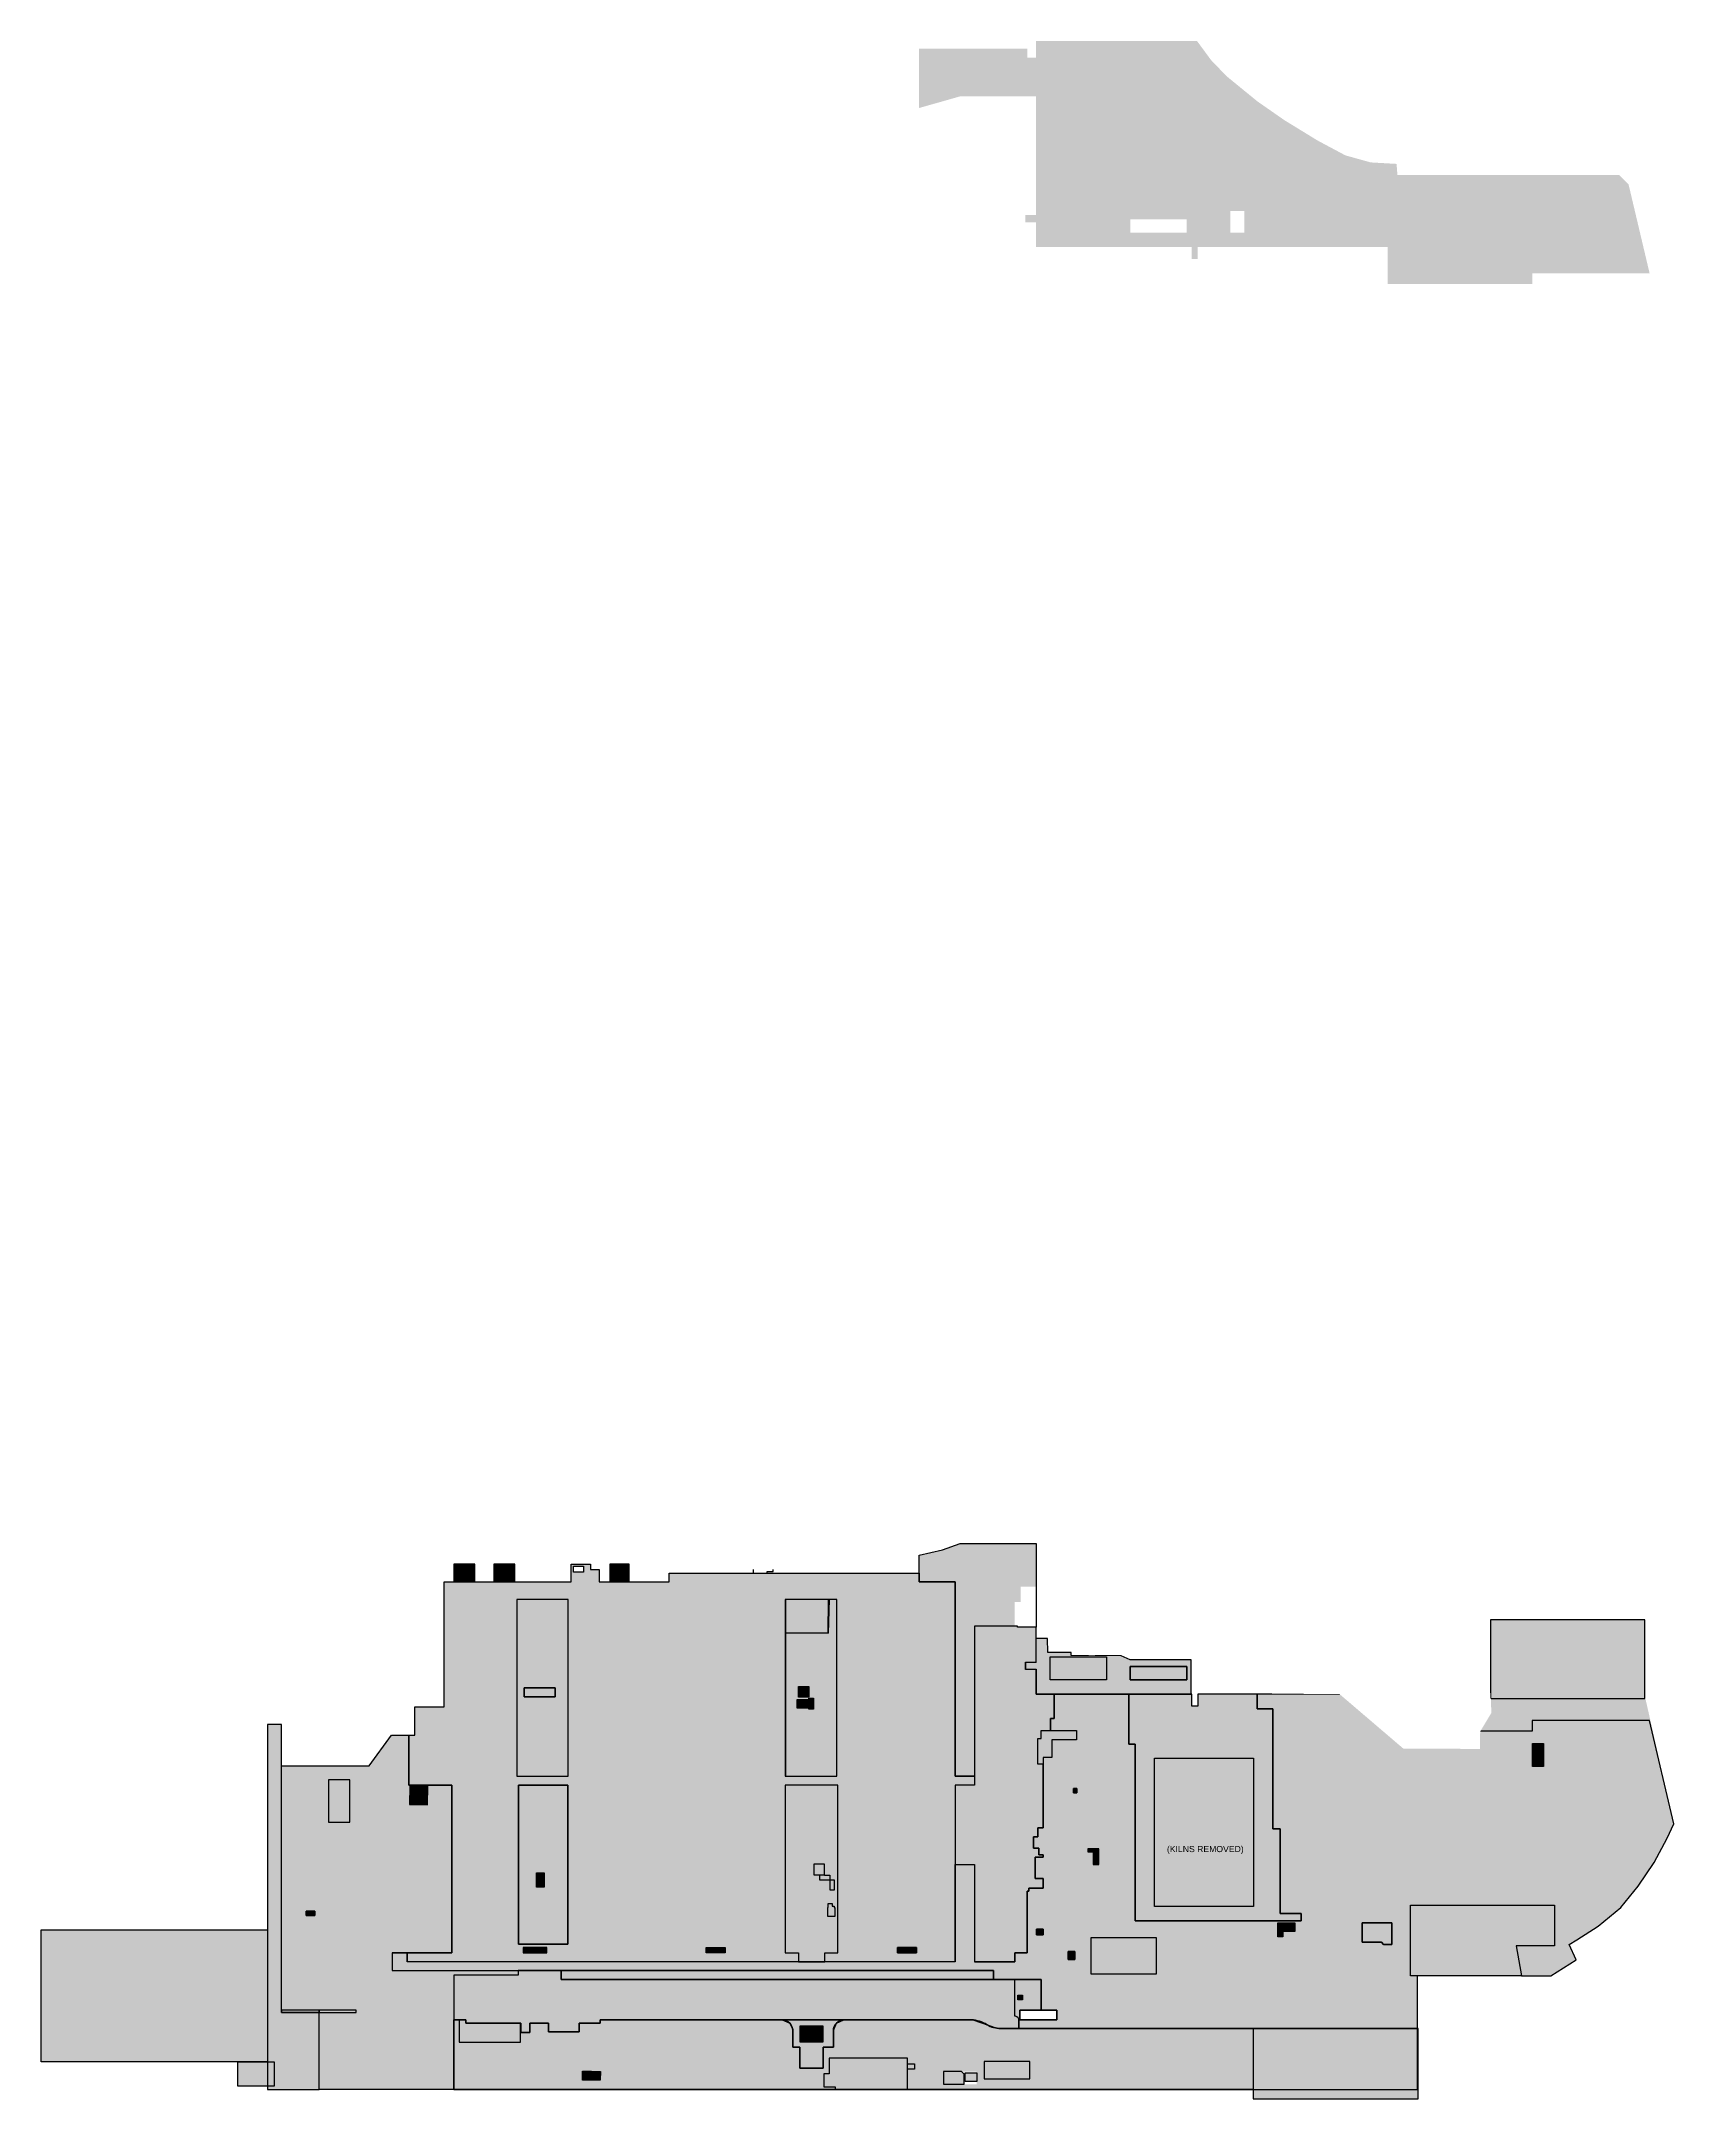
# Model space of a CAD drawing. Extents: x -5084 to 60888, y -31026 to 90549.
# Drawn here: x 4770 to 60888, y 20664 to 90549 of the extents above; entities that cross this region are included whole.
import ezdxf

# ---------------------------------------------------------------- set-up
doc = ezdxf.new("R2010")
doc.units = 0
doc.header["$MEASUREMENT"] = 0
doc.layers.get('0').update_dxf_attribs({"linetype": 'CONTINUOUS'})
for name, color, linetype in [('ALUMINUM SERVICES', 1, 'CONTINUOUS'), ('ANODE', 6, 'CONTINUOUS'), ('CATHODE', 153, 'CONTINUOUS'), ('facilities maint', 51, 'CONTINUOUS'), ('MAINT', 131, 'CONTINUOUS'), ('POTROOM', 31, 'CONTINUOUS'), ('safety', 3, 'CONTINUOUS'), ('store room', 108, 'CONTINUOUS')]:
    doc.layers.add(name, color=color, linetype=linetype)
doc.styles.add('arial', font='arial.ttf')

msp = doc.modelspace()

# ---------------------------------------------------------------- texts
at = {"style": 'arial'}
msp.add_text('(KILNS REMOVED)', height=210, dxfattribs=at).set_placement((43019, 29044))

# ---------------------------------------------------------------- hatches: boundary and pattern name
at = {"layer": 'ALUMINUM SERVICES'}
h = msp.add_hatch(color=256, dxfattribs=at)
h.paths.add_polyline_path([(21177, 34621), (22239, 34621), (22239, 34321), (21177, 34321)], flags=16)
h.paths.add_polyline_path([(20931, 31621), (22674, 31621), (22674, 37621), (20931, 37621)])
for points in [[(30060, 31621), (31809, 31621), (31809, 37621), (31539, 37621), (31513, 36480), (30060, 36491)], [(31839, 31321), (30051, 31321), (30051, 25621), (30498, 25621), (30498, 25321), (31392, 25321), (31392, 25621), (31839, 25621)], [(37131, 25021), (22443, 25021), (22443, 24721), (37131, 24721)]]:
    msp.add_hatch(color=256, dxfattribs=at).paths.add_polyline_path(points)
at = {"layer": 'ANODE'}
h = msp.add_hatch(color=256, dxfattribs=at)
h.paths.add_polyline_path([(41940, 32714), (41725, 32714), (41725, 34412), (39187, 34412), (39187, 33584), (39067, 33584), (39067, 33174), (39949, 33174), (39949, 33174), (39949, 32862), (39109, 32862), (39109, 32262), (38811, 32262), (38811, 29864), (38631, 29864), (38628, 29568), (38483, 29567), (38483, 29175), (38667, 29175), (38667, 28947), (38811, 28947), (38811, 28873), (38547, 28873), (38547, 28153), (38811, 28153), (38811, 27817), (38331, 27817), (38331, 27721), (38271, 27721), (38271, 25621), (37851, 25621), (37851, 25321), (36483, 25321), (36483, 28621), (35823, 28621), (35823, 25321), (17208, 25321), (17208, 25621), (16695, 25621), (16695, 25021), (37131, 25021), (37131, 24721), (38751, 24721), (38751, 23671), (39279, 23671), (39279, 23347), (37988, 23347), (37988, 23053), (51531, 23053), (51531, 24840), (51291, 24840), (51291, 27240), (56190, 27240), (56190, 25865), (54888, 25865), (55069, 24840), (56060, 24840), (56928, 25383), (56691, 25911), (56948, 26069), (57670, 26534), (58438, 27159), (59025, 27885), (59573, 28692), (60016, 29518), (60240, 30009), (59276, 34261), (55430, 34249), (55430, 34255), (50523, 34255), (50523, 34412), (46080, 34412), (46082, 33914), (46623, 33914), (46623, 29834), (46872, 29834), (46872, 26954), (47583, 26954), (47583, 26714), (41940, 26714)])
h.paths.add_polyline_path([(39954, 31059), (39846, 31059), (39846, 31203), (39954, 31203)], flags=16)
h.paths.add_polyline_path([(40701, 29159), (40701, 28623), (40509, 28623), (40509, 29055), (40333, 29055), (40333, 29159)], flags=16)
h.paths.add_polyline_path([(42651, 26146), (42651, 24897), (40440, 24896), (40440, 26146)], flags=16)
h.paths.add_polyline_path([(38811, 26425), (38811, 26233), (38583, 26233), (38583, 26425)], flags=16)
h.paths.add_polyline_path([(39891, 25669), (39891, 25397), (39667, 25397), (39667, 25669)], flags=16)
h.paths.add_polyline_path([(46783, 26647), (47361, 26647), (47361, 26351), (46953, 26351), (46953, 26169), (46783, 26169)], flags=16)
h.paths.add_polyline_path([(49647, 26647), (50661, 26648), (50661, 25912), (50382, 25912), (50313, 25981), (49647, 25981)], flags=16)
h.paths.add_polyline_path([(55443, 31951), (55443, 32735), (55811, 32735), (55811, 31951)], flags=16)
for points in [[(45960, 32234), (42600, 32234), (42600, 27194), (45960, 27194)], [(21953, 25801), (21150, 25801), (21150, 25621), (21953, 25621)], [(28011, 25801), (27363, 25801), (27363, 25621), (28011, 25621)], [(34515, 25801), (33867, 25801), (33867, 25621), (34515, 25621)]]:
    msp.add_hatch(color=256, dxfattribs=at).paths.add_polyline_path(points)
h = msp.add_hatch(dxfattribs=at)
h.set_pattern_fill('ANSI31', color=256)
h.paths.add_polyline_path([(38751, 23671), (38751, 24721), (37851, 24721), (37851, 23473), (37871, 23473), (37920, 23455), (37962, 23421), (37988, 23372), (37990, 23347), (38019, 23347), (38019, 23671)])
h.paths.add_polyline_path([(38111, 24031), (37948, 24031), (37948, 24190), (38111, 24190)], flags=16)
at = {"layer": 'CATHODE'}
msp.add_hatch(color=256, dxfattribs=at).paths.add_polyline_path([(38811, 32032), (38629, 32032), (38629, 32904), (38749, 32904), (38749, 33174), (39067, 33174), (39067, 33584), (39187, 33584), (39187, 34412), (38571, 34412), (38571, 35251), (38211, 35251), (38211, 35491), (38571, 35491), (38571, 36679), (37941, 36679), (37941, 36721), (36483, 36721), (36483, 36721), (36483, 31321), (35823, 31321), (35823, 28621), (36483, 28621), (36483, 25321), (37851, 25321), (37851, 25621), (38271, 25621), (38271, 27721), (38331, 27721), (38331, 27817), (38811, 27817), (38811, 28153), (38547, 28153), (38547, 28873), (38811, 28873), (38811, 28947), (38667, 28947), (38667, 29175), (38483, 29175), (38483, 29567), (38628, 29568), (38631, 29864), (38811, 29864)])
at = {"layer": 'facilities maint'}
h = msp.add_hatch(color=256, dxfattribs=at)
h.dxf.hatch_style = 1
h.paths.add_polyline_path([(44046, 90549), (38571, 90549), (38571, 89990), (38281, 89990), (38281, 90296), (34597, 90296), (34597, 88278), (36000, 88676), (38571, 88676), (38571, 84640), (38211, 84640), (38211, 84400), (38571, 84400), (38571, 83561), (43863, 83561), (43863, 83153), (44065, 83153), (44067, 83561), (50523, 83561), (50523, 82300), (55430, 82300), (55430, 82661), (59419, 82661), (58705, 85679), (58384, 86005), (50850, 86005), (50821, 86381), (49941, 86431), (49083, 86670), (48135, 87176), (47005, 87869), (46093, 88504), (45047, 89358), (44516, 89910)])
h.paths.add_polyline_path([(45171, 84786), (45171, 84040), (45651, 84040), (45651, 84786)], flags=16)
h.paths.add_polyline_path([(43695, 84498), (41775, 84498), (41775, 84040), (43695, 84040)], flags=16)
h = msp.add_hatch(color=256, dxfattribs=at)
h.dxf.hatch_style = 1
h.paths.add_polyline_path([(12939, 33379), (12459, 33379), (12459, 20977), (14220, 20977), (14220, 23593), (12939, 23593)])
h = msp.add_hatch(color=256, dxfattribs=at)
h.dxf.hatch_style = 1
h.paths.add_polyline_path([(12459, 21919), (4770, 21919), (4770, 26400), (12459, 26400)])
h = msp.add_hatch(color=256, dxfattribs=at)
h.dxf.hatch_style = 1
h.paths.add_polyline_path([(38354, 21929), (38354, 21346), (36811, 21346), (36811, 21929)], flags=16)
h.paths.add_polyline_path([(36560, 21592), (36560, 21162), (35427, 21162), (35427, 21592)], flags=16)
h.paths.add_polyline_path([(34448, 21859), (34448, 21667), (34208, 21667), (34208, 21859)], flags=16)
h.paths.add_polyline_path([(23768, 21602), (23768, 21299), (23162, 21299), (23162, 21602)], flags=16)
h.paths.add_polyline_path([(31752, 20977), (31752, 21079), (31358, 21079), (31358, 21517), (31546, 21517), (31546, 22048), (34207, 22048), (34207, 20977), (45945, 20977), (45945, 23048), (37611, 23053), (37235, 23067), (36427, 23343), (32047, 23345), (31792, 23240), (31687, 22985), (31687, 22416), (31335, 22416), (31335, 21704), (30552, 21704), (30552, 22416), (30307, 22416), (30306, 23016), (30202, 23240), (29947, 23345), (23763, 23353), (23763, 23233), (23051, 23233), (23048, 22937), (22004, 22945), (22007, 23233), (21375, 23233), (21375, 22921), (21063, 22921), (21063, 22586), (18974, 22586), (18974, 23353), (18795, 23353), (18795, 20977)])
h = msp.add_hatch(color=256, dxfattribs=at)
h.dxf.hatch_style = 1
h.paths.add_polyline_path([(31687, 22989), (31714, 23126), (31787, 23238), (31904, 23317), (32046, 23345), (29950, 23347), (30136, 23285), (30275, 23126), (30299, 22982), (30304, 22417), (30554, 22419), (30552, 21705), (31333, 21703), (31335, 22416), (31685, 22415)])
h.paths.add_polyline_path([(31335, 22597), (30543, 22597), (30543, 23137), (31335, 23137)], flags=16)
at = {"layer": 'MAINT'}
h = msp.add_hatch(color=256, dxfattribs=at)
h.paths.add_polyline_path([(38571, 37495), (38571, 37495), (38571, 36679)])
h.paths.add_polyline_path([(38046, 37543), (38046, 38055), (38571, 38055), (38571, 39526), (36000, 39526), (35395, 39314), (34597, 39129), (34597, 38221), (35823, 38221), (35823, 31621), (36483, 31621), (36483, 36721), (37851, 36721), (37851, 37495), (37851, 37495), (37851, 37543)])
for points in [[(18795, 38821), (18795, 38221), (19503, 38221), (19503, 38821)], [(20151, 38821), (20151, 38221), (20859, 38221), (20859, 38821)], [(24747, 38221), (24747, 38821), (24087, 38821), (24087, 38221)], [(40971, 34892), (39051, 34892), (39051, 35671), (40971, 35671)], [(43695, 35349), (41775, 35349), (41775, 34891), (43695, 34891)], [(39949, 33174), (38749, 33174), (38749, 32904), (38629, 32904), (38629, 32032), (38811, 32032), (38811, 32262), (39109, 32262), (39109, 32862), (39949, 32862)], [(55443, 32735), (55811, 32735), (55811, 31951), (55443, 31951)], [(15256, 31501), (14536, 31501), (14536, 30061), (15256, 30061)], [(39846, 31203), (39954, 31203), (39954, 31059), (39846, 31059)], [(40333, 29159), (40333, 29055), (40509, 29055), (40509, 28623), (40701, 28623), (40701, 29159)], [(14066, 27035), (13776, 27035), (13774, 26891), (14065, 26891)], [(46783, 26647), (47361, 26647), (47361, 26351), (46953, 26351), (46953, 26169), (46783, 26169)], [(50661, 26648), (50661, 25912), (50382, 25912), (50313, 25981), (49647, 25981), (49647, 26647)], [(51291, 27240), (56190, 27240), (56190, 25865), (54888, 25865), (55069, 24840), (51291, 24840)], [(38811, 26425), (38583, 26425), (38583, 26233), (38811, 26233)], [(40440, 26146), (42651, 26146), (42651, 24897), (40440, 24896)], [(39667, 25669), (39891, 25669), (39891, 25397), (39667, 25397)]]:
    msp.add_hatch(color=256, dxfattribs=at).paths.add_polyline_path(points)
h = msp.add_hatch(color=256, dxfattribs=at)
h.paths.add_polyline_path([(22852, 38752), (23199, 38752), (23199, 38548), (22852, 38548)])
h.paths.add_polyline_path([(22852, 38752), (23199, 38752), (23199, 38548), (22852, 38548)], flags=16)
h = msp.add_hatch(color=256, dxfattribs=at)
h.dxf.hatch_style = 1
h.paths.add_polyline_path([(30060, 36491), (31513, 36480), (31518, 37621), (30060, 37621)])
h = msp.add_hatch(color=256, dxfattribs=at)
h.dxf.hatch_style = 1
h.paths.add_polyline_path([(21177, 34621), (21177, 34321), (22239, 34321), (22239, 34621)])
h = msp.add_hatch(color=256, dxfattribs=at)
h.dxf.hatch_style = 1
h.paths.add_polyline_path([(30462, 34225), (30858, 34225), (30858, 34267), (31010, 34267), (31010, 33895), (30858, 33895), (30858, 33937), (30462, 33937)])
h.paths.add_polyline_path([(30496, 34670), (30858, 34670), (30858, 34308), (30496, 34308)])
h = msp.add_hatch(color=256, dxfattribs=at)
h.paths.add_polyline_path([(46623, 33914), (46082, 33914), (46080, 34412), (44067, 34412), (44065, 34004), (43863, 34004), (43863, 34412), (41725, 34412), (41725, 32714), (41940, 32714), (41940, 26714), (47583, 26714), (47583, 26954), (46872, 26954), (46872, 29834), (46623, 29834)])
h.paths.add_polyline_path([(45960, 32234), (45960, 27194), (42600, 27194), (42600, 32234)], flags=16)
h = msp.add_hatch(color=256, dxfattribs=at)
h.dxf.hatch_style = 1
h.paths.add_polyline_path([(17292, 31297), (17287, 30661), (17899, 30655), (17904, 31291)])
h = msp.add_hatch(color=256, dxfattribs=at)
h.paths.add_polyline_path([(21599, 27855), (21599, 28335), (21863, 28335), (21863, 27855)], flags=16)
h.paths.add_polyline_path([(20983, 31320), (20983, 25920), (22668, 25920), (22668, 31320)])
h = msp.add_hatch(color=256, dxfattribs=at)
h.dxf.hatch_style = 1
h.paths.add_polyline_path([(31381, 28635), (31020, 28635), (31020, 28273), (31381, 28273)])
h.paths.add_polyline_path([(31568, 28086), (31232, 28086), (31232, 28273), (31381, 28273), (31381, 28266), (31568, 28266)])
h.paths.add_polyline_path([(31568, 28086), (31568, 27764), (31722, 27764), (31722, 28086)])
h.paths.add_polyline_path([(31738, 26860), (31496, 26860), (31496, 27166), (31511, 27166), (31511, 27298), (31651, 27298), (31651, 27208), (31719, 27208), (31719, 27166), (31738, 27166)])
h = msp.add_hatch(color=256, dxfattribs=at)
h.dxf.hatch_style = 1
edge = h.paths.add_edge_path()
edge.add_line((37988, 23347), (37988, 23372))
edge.add_line((37988, 23372), (37962, 23421))
edge.add_line((37962, 23421), (37920, 23455))
edge.add_line((37920, 23455), (37871, 23473))
edge.add_line((37871, 23473), (37851, 23473))
edge.add_line((37851, 23473), (37851, 24721))
edge.add_line((37851, 24721), (22443, 24721))
edge.add_line((22443, 24721), (22443, 25021))
edge.add_line((22443, 25021), (20972, 25021))
edge.add_line((20972, 25021), (20972, 24866))
edge.add_line((20972, 24866), (18796, 24866))
edge.add_line((18796, 24866), (18795, 23353))
edge.add_line((18795, 23353), (19200, 23353))
edge.add_line((19200, 23353), (19200, 23233))
edge.add_line((19200, 23233), (21063, 23233))
edge.add_line((21063, 23233), (21063, 22921))
edge.add_line((21063, 22921), (21375, 22921))
edge.add_line((21375, 22921), (21375, 23233))
edge.add_line((21375, 23233), (22007, 23233))
edge.add_line((22007, 23233), (22004, 22945))
edge.add_line((22004, 22945), (23048, 22936))
edge.add_line((23048, 22936), (23051, 23233))
edge.add_line((23051, 23233), (23763, 23233))
edge.add_line((23763, 23233), (23763, 23353))
edge.add_line((23763, 23353), (36375, 23353))
edge.add_arc((36291, 22171), 1184, 58.64894, 85.95531, ccw=False)
edge.add_arc((37371, 23943), 890, 238.64894, 270)
edge.add_line((37371, 23053), (37988, 23053))
edge.add_line((37988, 23053), (37988, 23347))
edge.add_line((37988, 23347), (37988, 23347))
h = msp.add_hatch(color=256, dxfattribs=at)
h.dxf.hatch_style = 1
h.paths.add_polyline_path([(37948, 24190), (38111, 24190), (38111, 24031), (37948, 24031)])
h = msp.add_hatch(dxfattribs=at)
h.set_pattern_fill('ANSI31', color=256)
h.paths.add_polyline_path([(14216, 23673), (12940, 23673), (12940, 23592), (14216, 23592)])
h = msp.add_hatch(dxfattribs=at)
h.set_pattern_fill('ANSI31', color=256)
h.paths.add_polyline_path([(14216, 23672), (14216, 23593), (14220, 23593), (15469, 23593), (15469, 23672)])
h = msp.add_hatch(dxfattribs=at)
h.set_pattern_fill('ANSI31', color=256)
h.paths.add_polyline_path([(18975, 23353), (18975, 22589), (21060, 22589), (21060, 23232), (19197, 23232), (19197, 23351)])
h = msp.add_hatch(dxfattribs=at)
h.set_pattern_fill('ANSI31', color=256)
h.set_pattern_definition([(45, (-2599.50437, 4313.92584), (-0.08838834765, 0.08838834765), [])])
h.paths.add_polyline_path([(30543, 22597), (31335, 22597), (31335, 23137), (30543, 23137)])
h = msp.add_hatch(dxfattribs=at)
h.set_pattern_fill('ANSI31', color=256)
h.set_pattern_definition([(45, (0.01354, 8987.02444), (-0.08838834765, 0.08838834765), [])])
h.paths.add_polyline_path([(31546, 22044), (31546, 21513), (31358, 21513), (31358, 21075), (31752, 21075), (31752, 20977), (34207, 20977), (34207, 22044)])
h = msp.add_hatch(color=256, dxfattribs=at)
h.paths.add_polyline_path([(36811, 21929), (36811, 21346), (38362, 21346), (38362, 21929)])
h.paths.add_polyline_path([(36169, 21545), (36565, 21545), (36565, 21251), (36169, 21251)])
h.paths.add_polyline_path([(35427, 21592), (35427, 21160), (36135, 21160), (36135, 21508), (36039, 21592)])
h.paths.add_polyline_path([(34208, 21859), (34448, 21859), (34448, 21667), (34208, 21667)])
h = msp.add_hatch(color=256, dxfattribs=at)
h.paths.add_polyline_path([(23473, 21599), (23771, 21597), (23768, 21299), (23471, 21302)])
h.paths.add_polyline_path([(23162, 21602), (23460, 21599), (23457, 21302), (23160, 21304)])
at = {"layer": 'POTROOM'}
h = msp.add_hatch(color=256, dxfattribs=at)
h.paths.add_polyline_path([(35823, 38221), (34597, 38221), (34597, 38520), (26113, 38520), (26113, 38221), (23733, 38221), (23733, 38648), (23439, 38648), (23439, 38821), (22779, 38821), (22779, 38221), (18465, 38221), (18465, 33975), (17469, 33975), (17469, 33012), (17265, 33012), (17265, 31321), (18723, 31320), (18723, 25621), (17208, 25621), (17208, 25321), (30498, 25321), (30498, 25621), (30051, 25621), (30051, 31321), (31839, 31321), (31839, 25621), (31392, 25621), (31392, 25321), (35823, 25321), (35823, 31321), (36483, 31321), (36483, 31621), (35823, 31621)])
h.paths.add_polyline_path([(31809, 31621), (30051, 31621), (30051, 37621), (31809, 37621)], flags=16)
h.paths.add_polyline_path([(34515, 25801), (34515, 25621), (33867, 25621), (33867, 25801)], flags=16)
h.paths.add_polyline_path([(28011, 25801), (28011, 25621), (27363, 25621), (27363, 25801)], flags=16)
h.paths.add_polyline_path([(22674, 31621), (20931, 31621), (20931, 37621), (22674, 37621)], flags=16)
h.paths.add_polyline_path([(23199, 38548), (22852, 38548), (22852, 38752), (23199, 38752)], flags=16)
h.paths.add_polyline_path([(22668, 31320), (22668, 25920), (20983, 25920), (20983, 31320)], flags=16)
h.paths.add_polyline_path([(21863, 28335), (21863, 27855), (21599, 27855), (21599, 28335)], flags=0)
h.paths.add_polyline_path([(21953, 25801), (21953, 25621), (21150, 25621), (21150, 25801)], flags=16)
msp.add_hatch(color=256, dxfattribs=at).paths.add_polyline_path([(21599, 27855), (21599, 28335), (21863, 28335), (21863, 27855)])
at = {"layer": 'safety'}
h = msp.add_hatch(color=3, dxfattribs=at)
h.dxf.hatch_style = 1
h.paths.add_polyline_path([(45945, 20664), (51550, 20664), (51550, 23048), (45945, 23048)])
h = msp.add_hatch(dxfattribs=at)
h.set_pattern_fill('ANSI31', color=256)
h.paths.add_polyline_path([(11451, 21919), (12686, 21919), (12686, 21098), (11451, 21098)])
at = {"layer": 'store room'}
h = msp.add_hatch(color=256, dxfattribs=at)
h.dxf.hatch_style = 1
h.paths.add_polyline_path([(54012, 34261), (59257, 34261), (59257, 36938), (54012, 36938)])

# ---------------------------------------------------------------- linework, layer by layer
msp.add_lwpolyline([(36483, 36721), (36483, 31621), (35823, 31621), (35823, 38221), (34597, 38221), (34597, 39129), (35395, 39314), (36000, 39526), (38571, 39526), (38571, 36679), (37941, 36679), (37941, 36721), (36483, 36721)])
for points in [[(30543, 22597), (31335, 22597), (31335, 23137), (30543, 23137)], [(38019, 23671), (39279, 23671), (39279, 23347), (38019, 23347)]]:
    msp.add_lwpolyline(points, close=True)
at = {"layer": 'ALUMINUM SERVICES'}
for points in [[(20931, 31621), (22674, 31621), (22674, 37621), (20931, 37621)], [(30060, 31621), (31809, 31621), (31809, 37621), (31539, 37621), (31513, 36480), (30060, 36491)], [(21177, 34621), (22239, 34621), (22239, 34321), (21177, 34321)], [(14536, 31501), (14536, 30061), (15256, 30061), (15256, 31501)], [(17292, 31297), (17287, 30661), (17899, 30655), (17904, 31291)], [(31839, 25621), (31839, 31321), (30051, 31321), (30051, 25621), (30498, 25621), (30498, 25321), (31392, 25321), (31392, 25621)], [(13774, 26891), (14065, 26891), (14066, 27035), (13776, 27035)]]:
    msp.add_lwpolyline(points, close=True, dxfattribs=at)
for points in [[(14220, 23593), (12939, 23593), (12939, 31971), (15910, 31971), (16671, 33012), (17265, 33012), (17265, 31321), (18723, 31320), (18723, 25621), (16695, 25621), (16695, 25021), (20972, 25021), (20972, 24866), (18795, 24866), (18795, 20977), (15100, 20977), (15097, 20977), (15063, 20977), (15063, 20977), (14220, 20977), (14220, 23593)], [(22443, 25021), (22443, 24721), (37131, 24721), (37131, 25021), (22443, 25021)]]:
    msp.add_lwpolyline(points, dxfattribs=at)
msp.add_lwpolyline([(29947, 23345, -0.414211), (30307, 22985), (30307, 22416), (30552, 22416), (30552, 21704), (31335, 21704), (31335, 22416), (31687, 22416), (31687, 22985, -0.414214), (32047, 23345)], format="xyb", close=True, dxfattribs=at)
at = {"layer": 'ANODE'}
for points in [[(16695, 25621), (16695, 25021), (37131, 25021), (37131, 24721), (38751, 24721), (38751, 23671), (39279, 23671), (39279, 23347), (37988, 23347), (37988, 23053), (51531, 23053), (51531, 24840), (51291, 24840), (51291, 27240), (56190, 27240), (56190, 25865), (54888, 25865), (55069, 24840), (56060, 24840), (56928, 25383), (56691, 25911), (56948, 26069), (57670, 26534), (58438, 27159), (59025, 27885), (59573, 28692), (60016, 29518), (60240, 30009), (59419, 33512), (55430, 33512), (55430, 33151), (50523, 33151), (50523, 34412), (46080, 34412), (46082, 33914), (46623, 33914), (46623, 29834), (46872, 29834), (46872, 26954), (47583, 26954), (47583, 26714), (41940, 26714), (41940, 32714), (41725, 32714), (41725, 34412), (39187, 34412), (39187, 33584), (39067, 33584), (39067, 33174), (39949, 33174), (39949, 33174), (39949, 32862), (39109, 32862), (39109, 32262), (38811, 32262), (38811, 29864), (38631, 29864), (38628, 29568), (38483, 29567), (38483, 29175), (38667, 29175), (38667, 28947), (38811, 28947), (38811, 28873), (38547, 28873), (38547, 28153), (38811, 28153), (38811, 27817), (38331, 27817), (38331, 27721), (38271, 27721), (38271, 25621), (37851, 25621), (37851, 25321), (36483, 25321)], [(35823, 25321), (35823, 28621), (36483, 28621), (36483, 25321)], [(16695, 25621), (17208, 25621), (17208, 25321)], [(35823, 25321), (17208, 25321)]]:
    msp.add_lwpolyline(points, dxfattribs=at)
for points in [[(42600, 32234), (45960, 32234), (45960, 27194), (42600, 27194)], [(55443, 32735), (55811, 32735), (55811, 31951), (55443, 31951)], [(39846, 31203), (39846, 31059), (39954, 31059), (39954, 31203)], [(40333, 29159), (40333, 29055), (40509, 29055), (40509, 28623), (40701, 28623), (40701, 29159)], [(46783, 26647), (47361, 26647), (47361, 26351), (46953, 26351), (46953, 26169), (46783, 26169)], [(49647, 26647), (49647, 25981), (50313, 25981), (50382, 25912), (50661, 25912), (50661, 26648)], [(38583, 26425), (38811, 26425), (38811, 26233), (38583, 26233)], [(40440, 26146), (42651, 26146), (42651, 24897), (40440, 24896)], [(21150, 25801), (21150, 25621), (21953, 25621), (21953, 25801)], [(27363, 25801), (28011, 25801), (28011, 25621), (27363, 25621)], [(33867, 25801), (33867, 25621), (34515, 25621), (34515, 25801)], [(39891, 25669), (39667, 25669), (39667, 25397), (39891, 25397)], [(38019, 23671), (38019, 23347), (37990, 23347), (37988, 23372), (37962, 23421), (37920, 23455), (37871, 23473), (37851, 23473), (37851, 24721), (38751, 24721), (38751, 23671)]]:
    msp.add_lwpolyline(points, close=True, dxfattribs=at)
at = {"layer": 'CATHODE'}
msp.add_lwpolyline([(36483, 28621), (36483, 25321), (37851, 25321), (37851, 25621), (38271, 25621), (38271, 27721), (38331, 27721), (38331, 27817), (38811, 27817), (38811, 28153), (38547, 28153), (38547, 28873), (38811, 28873), (38811, 28947), (38667, 28947), (38667, 29175), (38483, 29175), (38483, 29567), (38628, 29568), (38631, 29864), (38811, 29864), (38811, 32032), (38629, 32032), (38629, 32904), (38749, 32904), (38749, 33174), (39067, 33174), (39067, 33584), (39187, 33584), (39187, 34412), (38571, 34412), (38571, 35251), (38211, 35251), (38211, 35491), (38571, 35491), (38571, 36679), (37941, 36679), (37941, 36721), (36483, 36721), (36483, 36721), (36483, 31321), (35823, 31321), (35823, 28621)], close=True, dxfattribs=at)
at = {"layer": 'facilities maint'}
for points in [[(43695, 35349), (41775, 35349), (41775, 34891), (43695, 34891)], [(45171, 35637), (45171, 34891), (45651, 34891), (45651, 35637)], [(12939, 33379), (12459, 33379), (12459, 20977), (14220, 20977), (14220, 23593), (12939, 23593)], [(18795, 23353), (19200, 23353), (19200, 23233), (21063, 23233), (21063, 22921), (21375, 22921), (21375, 23233), (22007, 23233), (22004, 22945), (23048, 22936), (23051, 23233), (23763, 23233), (23763, 23353), (29947, 23345), (30202, 23240), (30306, 23016), (30307, 22416), (30552, 22416), (30552, 21704), (31335, 21704), (31335, 22416), (31687, 22416), (31687, 22985), (31792, 23240), (32047, 23345), (36427, 23343), (37235, 23067), (37611, 23053), (45945, 23048), (45945, 20977), (18795, 20977)], [(38019, 23671), (38019, 23347), (39279, 23347), (39279, 23671)]]:
    msp.add_lwpolyline(points, close=True, dxfattribs=at)
at = {"layer": 'facilities maint', "color": 7}
msp.add_lwpolyline([(12459, 21919), (4770, 21919), (4770, 26400), (12459, 26400)], close=True, dxfattribs=at)
at = {"layer": 'facilities maint'}
msp.add_lwpolyline([(51531, 23053), (37371, 23053, -0.137655), (36908, 23183, 0.119714), (36375, 23353), (32047, 23345, 0.413164), (31687, 22985), (31687, 22416), (31335, 22416), (31335, 21704), (30552, 21704), (30552, 22416), (30307, 22416), (30307, 22985, 0.414211), (29947, 23345), (23763, 23353), (23763, 23233), (23051, 23233), (23048, 22936), (22004, 22945), (22007, 23233), (21375, 23233), (21375, 22921), (21063, 22921), (21063, 23233), (19200, 23233), (19200, 23353), (18795, 23353), (18795, 20977), (51531, 20977)], format="xyb", close=True, dxfattribs=at)
at = {"layer": 'MAINT'}
for p, q in [((34207, 22044), (31546, 22044)), ((31546, 22044), (31546, 21513)), ((34207, 20977), (34207, 22044)), ((31546, 21513), (31358, 21513)), ((31358, 21513), (31358, 21075)), ((31358, 21075), (31752, 21075)), ((31752, 21075), (31752, 20977)), ((31752, 20977), (34207, 20977))]:
    msp.add_line(p, q, dxfattribs=at)
for points in [[(18795, 38821), (18795, 38221), (19503, 38221), (19503, 38821)], [(20151, 38821), (20151, 38221), (20859, 38221), (20859, 38821)], [(22852, 38752), (23199, 38752), (23199, 38548), (22852, 38548)], [(24747, 38221), (24747, 38821), (24087, 38821), (24087, 38221)], [(29155, 38901), (29155, 38854), (28963, 38854), (28963, 38520), (29440, 38520), (29440, 38578), (29638, 38578), (29638, 38832), (29459, 38832), (29459, 38854), (29287, 38854), (29287, 38901)], [(30060, 36491), (31513, 36480), (31518, 37621), (30060, 37621)], [(40971, 34892), (39051, 34892), (39051, 35671), (40971, 35671)], [(43695, 35349), (41775, 35349), (41775, 34891), (43695, 34891)], [(45171, 35637), (45651, 35637), (45651, 34891), (45171, 34891)], [(21177, 34621), (21177, 34321), (22239, 34321), (22239, 34621)], [(30462, 34225), (30858, 34225), (30858, 34267), (31010, 34267), (31010, 33895), (30858, 33895), (30858, 33937), (30462, 33937)], [(30496, 34670), (30858, 34670), (30858, 34308), (30496, 34308)], [(41940, 32714), (41940, 26714), (47583, 26714), (47583, 26954), (46872, 26954), (46872, 29834), (46623, 29834), (46623, 33914), (46082, 33914), (46080, 34412), (44067, 34412), (44065, 34004), (43863, 34004), (43863, 34412), (41725, 34412), (41725, 32714)], [(38811, 32032), (38629, 32032), (38629, 32904), (38749, 32904), (38749, 33174), (39949, 33174), (39949, 32862), (39109, 32862), (39109, 32262), (38811, 32262)], [(55443, 32735), (55811, 32735), (55811, 31951), (55443, 31951)], [(14536, 31501), (14536, 30061), (15256, 30061), (15256, 31501)], [(17292, 31297), (17287, 30661), (17899, 30655), (17904, 31291)], [(20983, 31320), (20983, 25920), (22668, 25920), (22668, 31320)], [(39846, 31203), (39954, 31203), (39954, 31059), (39846, 31059)], [(40333, 29159), (40333, 29055), (40509, 29055), (40509, 28623), (40701, 28623), (40701, 29159)], [(31381, 28635), (31020, 28635), (31020, 28273), (31381, 28273)], [(31568, 28086), (31232, 28086), (31232, 28273), (31381, 28273), (31381, 28266), (31568, 28266)], [(31568, 28086), (31568, 27764), (31722, 27764), (31722, 28086)], [(31738, 26860), (31496, 26860), (31496, 27166), (31511, 27166), (31511, 27298), (31651, 27298), (31651, 27208), (31719, 27208), (31719, 27166), (31738, 27166)], [(13776, 27035), (14066, 27035), (14065, 26891), (13774, 26891)], [(46783, 26647), (47361, 26647), (47361, 26351), (46953, 26351), (46953, 26169), (46783, 26169)], [(50661, 26648), (50661, 25912), (50382, 25912), (50313, 25981), (49647, 25981), (49647, 26647)], [(51291, 27240), (56190, 27240), (56190, 25865), (54888, 25865), (55069, 24840), (51291, 24840)], [(38811, 26425), (38583, 26425), (38583, 26233), (38811, 26233)], [(40440, 26146), (42651, 26146), (42651, 24897), (40440, 24896)], [(39667, 25669), (39891, 25669), (39891, 25397), (39667, 25397)], [(37948, 24190), (38111, 24190), (38111, 24031), (37948, 24031)], [(37948, 24190), (38111, 24190), (38111, 24031), (37948, 24031)], [(14216, 23673), (12940, 23673), (12940, 23592), (14216, 23592)], [(14216, 23593), (15469, 23593), (15469, 23672), (14216, 23672)], [(18975, 23353), (18975, 22589), (21060, 22589), (21060, 23232), (19197, 23232), (19197, 23351)], [(34208, 21859), (34448, 21859), (34448, 21667), (34208, 21667)], [(36811, 21929), (36811, 21346), (38362, 21346), (38362, 21929)], [(23162, 21602), (23460, 21599), (23457, 21302), (23160, 21304)], [(23473, 21599), (23771, 21597), (23768, 21299), (23471, 21302)], [(35427, 21592), (35427, 21160), (36135, 21160), (36135, 21508), (36039, 21592)], [(36169, 21545), (36565, 21545), (36565, 21251), (36169, 21251)]]:
    msp.add_lwpolyline(points, close=True, dxfattribs=at)
msp.add_lwpolyline([(42600, 32234), (45960, 32234), (45960, 27194), (42600, 27194), (42600, 32234)], dxfattribs=at)
msp.add_lwpolyline([(21063, 23233), (21063, 22921), (21375, 22921), (21375, 23233), (22007, 23233), (22004, 22945), (23048, 22936), (23051, 23233), (23763, 23233), (23763, 23353), (36375, 23353, -0.119714), (36908, 23183, 0.137655), (37371, 23053), (37988, 23053), (37988, 23347), (38019, 23347), (38019, 23671), (38751, 23671), (38751, 24721), (22443, 24721), (22443, 25021), (20972, 25021), (20972, 24866), (18796, 24866), (18795, 23353), (19200, 23353), (19200, 23233)], format="xyb", close=True, dxfattribs=at)
at = {"layer": 'POTROOM'}
msp.add_line((22674, 37621), (20931, 37621), dxfattribs=at)
msp.add_lwpolyline([(31839, 25621), (31839, 31321), (30051, 31321), (30051, 25621), (30498, 25621), (30498, 25321), (17208, 25321), (17208, 25621), (18723, 25621), (18723, 31320), (17265, 31321), (17265, 33012), (17469, 33012), (17469, 33975), (18465, 33975), (18465, 38221), (22779, 38221), (22779, 38821), (23439, 38821), (23439, 38648), (23733, 38648), (23733, 38221), (26113, 38221), (26113, 38520), (34597, 38520), (34597, 38221), (35823, 38221), (35823, 31621), (36483, 31621), (36483, 31321), (35823, 31321), (35823, 31321), (35823, 25321), (31392, 25321), (31392, 25621), (31839, 25621)], dxfattribs=at)
for points in [[(22852, 38752), (23199, 38752), (23199, 38548), (22852, 38548)], [(20931, 37621), (20931, 31621), (22674, 31621), (22674, 37621)], [(30051, 37621), (30051, 31621), (31809, 31621), (31809, 37621)], [(20983, 31320), (22668, 31320), (22668, 25920), (20983, 25920)], [(21599, 27855), (21599, 28335), (21863, 28335), (21863, 27855)], [(21150, 25801), (21150, 25621), (21953, 25621), (21953, 25801)], [(27363, 25801), (28011, 25801), (28011, 25621), (27363, 25621)], [(33867, 25801), (34515, 25801), (34515, 25621), (33867, 25621)]]:
    msp.add_lwpolyline(points, close=True, dxfattribs=at)
at = {"layer": 'safety'}
for points in [[(45945, 20664), (51550, 20664), (51550, 23048), (45945, 23048)], [(11451, 21919), (12686, 21919), (12686, 21098), (11451, 21098)]]:
    msp.add_lwpolyline(points, close=True, dxfattribs=at)
at = {"layer": 'store room'}
msp.add_lwpolyline([(54012, 34261), (59257, 34261), (59257, 36938), (54012, 36938)], close=True, dxfattribs=at)

msp.set_redraw_order([(e.dxf.handle, doc.entitydb.next_handle()) for e in msp.query("TEXT MTEXT ATTDEF DIMENSION ARC_DIMENSION")])  # texts and dimensions are drawn at this point

# ---------------------------------------------------------------- next in the draw order: wipeouts: each hides what was drawn before it
msp.add_wipeout([(60888, 39477), (47115, 39488), (47104, 37068), (60888, 37079)])

# ---------------------------------------------------------------- next in the draw order: wipeouts: each hides what was drawn before it
msp.add_wipeout([(39034, 35880), (43315, 35880), (43337, 35718), (44040, 35696), (44040, 34648), (47024, 34659), (47013, 35005), (47683, 34994), (47726, 37090), (47869, 37079), (48172, 41509), (38613, 41531), (38753, 38192), (38807, 38116), (38807, 36452), (39056, 36431), (39034, 36009)])

# ---------------------------------------------------------------- next in the draw order: hatches: boundary and pattern name
at = {"layer": 'facilities maint'}
h = msp.add_hatch(color=256, dxfattribs=at)
h.dxf.hatch_style = 1
h.paths.add_polyline_path([(43844, 35577), (41765, 35577), (41467, 35707), (39766, 35717), (39766, 35824), (38970, 35827), (38967, 36299), (38570, 36296), (38570, 35489), (38212, 35489), (38212, 35253), (38574, 35253), (38574, 34412), (43844, 34412)])
h.paths.add_polyline_path([(41775, 34891), (41775, 35349), (43695, 35349), (43695, 34891)], flags=16)
h.paths.add_polyline_path([(40971, 34892), (39051, 34892), (39051, 35671), (40971, 35671)], flags=16)

# ---------------------------------------------------------------- next in the draw order: linework, layer by layer
for points in [[(38570, 36296), (38570, 35489), (38212, 35489), (38212, 35253), (38574, 35253), (38574, 34412), (43844, 34412), (43844, 35577), (41765, 35577), (41467, 35707), (39766, 35717), (39766, 35824), (38970, 35827), (38967, 36299)], [(41775, 35349), (43695, 35349), (43695, 34891), (41775, 34891)]]:
    msp.add_lwpolyline(points, close=True)

# ---------------------------------------------------------------- next in the draw order: wipeouts: each hides what was drawn before it
for points in [[(38776, 41532), (38616, 39588), (35935, 39566), (34541, 39155), (34551, 38561), (29881, 38561), (29773, 38648), (26843, 38637), (26843, 38842), (26062, 38864), (26477, 39810), (24162, 39819), (24011, 41608)], [(52724, 37201), (52742, 34257), (50526, 34257), (50525, 34414), (46585, 34422), (46574, 35231), (47325, 36457), (47422, 37209)]]:
    msp.add_wipeout(points)

# ---------------------------------------------------------------- next in the draw order: wipeouts: each hides what was drawn before it
for points in [[(25351, 41895), (25336, 39031), (22725, 38850), (22718, 38283), (21375, 38275), (21361, 38784), (20896, 38769), (20889, 38902), (19981, 38850), (20092, 38769), (20070, 38305), (19664, 38275), (19664, 38880), (18727, 38880), (18713, 38290), (18255, 38246), (18152, 41637)], [(26046, 39253), (26037, 38870), (26173, 38928), (26240, 39213)], [(35955, 39536), (34993, 39242), (34806, 39211), (34527, 39122), (34493, 39254)], [(40570, 35911), (39956, 35895), (39960, 35735), (40572, 35732)], [(48862, 34430), (51048, 32563), (53651, 32548), (53663, 33142), (54023, 33741), (51608, 33743), (51603, 34430), (49456, 34607)]]:
    msp.add_wipeout(points)

# ---------------------------------------------------------------- next in the draw order: wipeouts: each hides what was drawn before it
for points in [[(18407, 41647), (18336, 36317), (18265, 34159), (16885, 34180), (16472, 33437), (15929, 32989), (13947, 33001), (13935, 33496), (12520, 33496), (12543, 36739), (11540, 36762), (11529, 37255), (11558, 38778), (10676, 38772), (10690, 41586)], [(35874, 39649), (35542, 39519), (35554, 39432), (35848, 39504), (35922, 39566)], [(25120, 39051), (25107, 38875), (23418, 38872), (23454, 39060)], [(54019, 33736), (54037, 33760), (54033, 34257), (51548, 34266), (51572, 33713)]]:
    msp.add_wipeout(points)

# ---------------------------------------------------------------- next in the draw order: hatches: boundary and pattern name
at = {"layer": 'ALUMINUM SERVICES'}
h = msp.add_hatch(color=256, dxfattribs=at)
h.paths.add_polyline_path([(17287, 30661), (17292, 31297), (17904, 31291), (17899, 30655)], flags=16)
h.paths.add_polyline_path([(15256, 30061), (14536, 30061), (14536, 31501), (15256, 31501)], flags=16)
h.paths.add_polyline_path([(14066, 27035), (14065, 26891), (13774, 26891), (13776, 27035)], flags=16)
h.paths.add_polyline_path([(14220, 23672), (15469, 23672), (15469, 23593), (14220, 23593), (14220, 20977), (15063, 20977), (15081, 20976), (15097, 20977), (15100, 20977), (18795, 20977), (18795, 24866), (20972, 24866), (20972, 25021), (16695, 25021), (16695, 25621), (18723, 25621), (18723, 31320), (17265, 31321), (17265, 33012), (16671, 33012), (15910, 31971), (12939, 31971), (12939, 23675), (14220, 23675)])

# ---------------------------------------------------------------- next in the draw order: wipeouts: each hides what was drawn before it
for points in [[(8775, 41605), (8722, 41276), (9229, 41175), (10351, 41175), (10470, 41338), (10456, 41691), (9658, 41715)], [(7956, 38928), (7926, 38621), (10329, 38643), (10478, 38790), (10560, 38907), (10545, 39098), (10272, 38860), (10019, 38869), (10233, 38904), (10253, 39301), (9989, 39442), (8988, 39231)], [(52735, 34447), (54003, 34447), (54007, 34209), (52691, 34213)]]:
    msp.add_wipeout(points)

# ---------------------------------------------------------------- next in the draw order: wipeouts: each hides what was drawn before it
msp.add_wipeout([(10596, 40824), (8622, 40856), (8645, 40553), (9301, 40268), (9387, 39983), (10591, 39973), (10614, 40304), (10591, 40535), (10632, 40688)])

doc.saveas('drawing.dxf')
